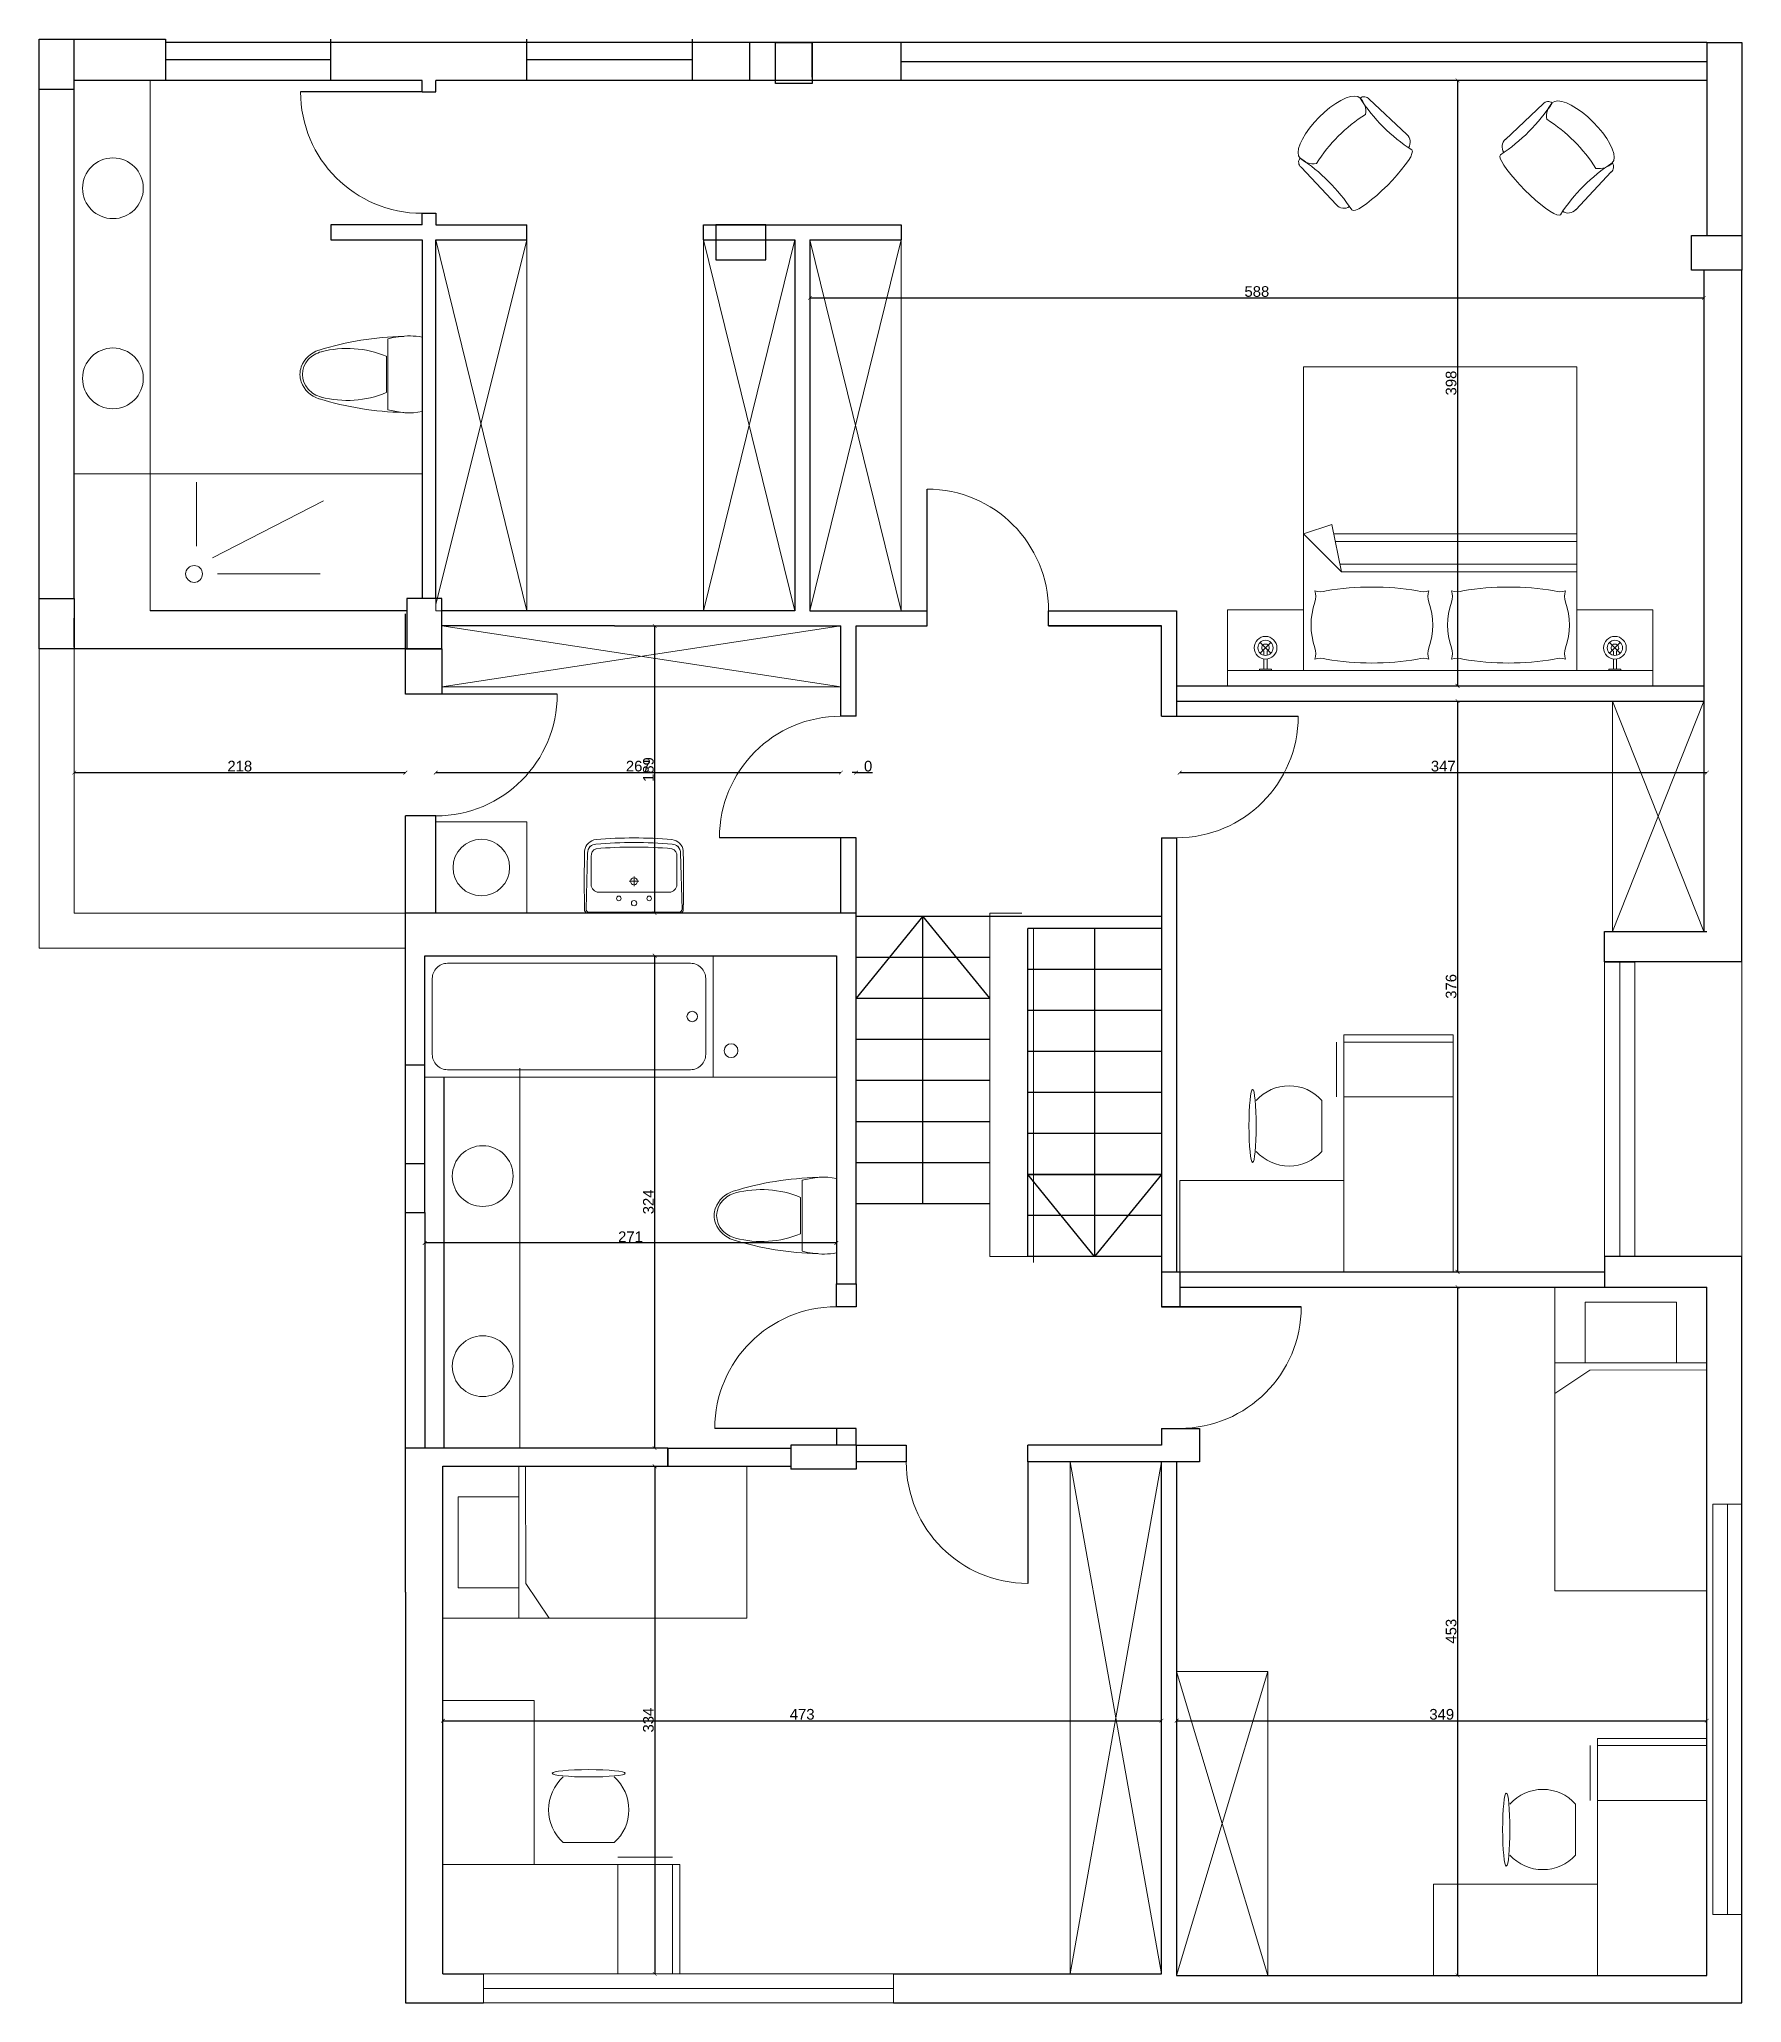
# Model space of a CAD drawing. Header units: millimetres. Extents: x -627 to 20370, y 1538 to 15679.
# Drawn here: x 10657 to 11777, y 12077 to 13369 of the extents above; entities that cross this region are included whole.
import ezdxf

# ---------------------------------------------------------------- set-up
doc = ezdxf.new("R2010")
doc.units = ezdxf.units.MM
for name, color, linetype, lineweight in [('blue', 160, 'Continuous', 5), ('furniture', 7, 'Continuous', 0), ('new', 3, 'Continuous', 30)]:
    doc.layers.add(name, color=color, linetype=linetype, lineweight=lineweight)
doc.layers.add('dim', color=2, linetype='Continuous')
doc.layers.add('Hidden', color=5, linetype='Continuous')
doc.styles.get("Standard").update_dxf_attribs({"font": 'Arial.ttf'})
doc.dimstyles.new('ISO-25', dxfattribs={"dimtxt": 7, "dimasz": 2.5, "dimexe": 1.25, "dimexo": 0.625, "dimtad": 1, "dimdec": 0, "dimtxsty": 'Standard', "dimblk": 'ARCHTICK', "dimblk1": 'ARCHTICK', "dimblk2": 'ARCHTICK', "dimcen": 2.5, "dimse1": 1, "dimse2": 1, "dimadec": 0, "dimazin": 0, "dimtfac": 1, "dimtdec": 0, "dimtmove": 0, "dimatfit": 3, "dimldrblk": 'ARCHTICK', "dimfxl": 1, "dimarcsym": 0})

msp = doc.modelspace()

# ---------------------------------------------------------------- blocks, each defined once
blk = doc.blocks.new('C3A8SA0P')
at = {"color": 0, "linetype": 'ByBlock'}
for p, q in [((-54.7, -22.9), (-70, 0)), ((-50, -30), (-50, 0)), ((-54.7, -22.9), (-54.4, -100)), ((-50, -20), (-10, -20)), ((-10, -20), (-10, -80)), ((-50, -100), (-50, -30)), ((-10, -80), (-50, -80))]:
    blk.add_line(p, q, dxfattribs=at)
blk.add_lwpolyline([(-200, 0), (0, 0), (0, -100), (-200, -100)], close=True, dxfattribs=at)
blk = doc.blocks.new('toilete')
at = {"linetype": 'Continuous'}
for p, q in [((24.5, 0), (-24.5, 0)), ((23.3, -22.5), (-23.3, -22.5)), ((-12, -23.5), (12, -23.5))]:
    blk.add_line(p, q, dxfattribs=at)
blk.add_lwpolyline([(23.3, -22.5), (24.5, -16.8), (25.2, -11.4), (25.2, -5.6), (24.5, 0)])
for start, end in [(170.5377, 187.7399), (187.7399, 195.822)]:
    blk.add_arc((26.2, -8.5), 51.5, start, end, dxfattribs=at)
for centre, radius, start, end in [((177.4, -7.8), 202.5, 181.2224, 197.2477), ((-177.4, -7.8), 202.5, 342.7523, 358.7776), ((49.8, -49.3), 66.9, 157.3737, 194.7786), ((-49.8, -49.3), 66.9, 345.2214, 22.6263), ((1.4, -62.5), 18.2, 197.2477, 249.5476), ((2.6, -61.7), 18.1, 194.7786, 226.8543), ((0, -64.5), 14.3, 226.8543, 313.1457), ((-1.4, -62.5), 18.2, 290.4524, 342.7523), ((-2.6, -61.7), 18.1, 313.1457, 345.2214), ((0, -66.1), 14.3, 249.5476, 290.4524)]:
    blk.add_arc(centre, radius, start, end)
blk = doc.blocks.new('Bath1')
at = {"layer": 'furniture'}
blk.add_lwpolyline([(190, -80), (0, -80), (0, 0), (190, 0)], close=True, dxfattribs=at)
blk.add_lwpolyline([(175, -75), (15, -75, -0.414214), (5, -65), (5, -15, -0.414214), (15, -5), (175, -5, -0.414214), (185, -15), (185, -65, -0.414214)], format="xyb", close=True, dxfattribs=at)
blk.add_circle((176.1, -40), 3.44, dxfattribs=at)
blk = doc.blocks.new('Pillow_top')
for centre, radius, start, end in [((6.2, 25), 46.3, 161.0754, 198.9246), ((-33.8, 58.5), 11.6, 251.1886, 288.8114), ((-48.5, 43.8), 11.6, 341.1886, 18.8114), ((0, -131.3), 181.3, 80.4727, 99.5273), ((33.8, 58.5), 11.6, 251.1886, 288.8114), ((48.5, 43.8), 11.6, 161.1886, 198.8114), ((-6.3, 25), 46.3, 341.0754, 18.9246), ((-48.5, 6.2), 11.6, 341.1886, 18.8114), ((-33.8, -8.5), 11.6, 71.1886, 108.8114), ((0, 181.3), 181.3, 260.4727, 279.5273), ((33.8, -8.5), 11.6, 71.1886, 108.8114), ((48.5, 6.2), 11.6, 161.1886, 198.8114)]:
    blk.add_arc(centre, radius, start, end)
blk = doc.blocks.new('Applique_Top')
for p, q in [((4, 0), (-4, 0)), ((-4, -1), (-4, 0)), ((-4, -1), (4, -1)), ((3.5, -11.5), (-3.5, -18.5)), ((-3.5, -11.5), (3.5, -18.5)), ((-1, -7.6), (-1, -1)), ((-1, -12.7), (-1, -10.1)), ((1, -7.6), (1, -1)), ((1, -12.7), (1, -10.1)), ((4, -1), (4, 0))]:
    blk.add_line(p, q)
for radius in [7.5, 5]:
    blk.add_circle((0, -15), radius)
blk.add_arc((0, -15), 2.5, 113.5782, 66.4218)
blk = doc.blocks.new('BED_180_modern')
for p, q in [((-50, 0), (0, 0)), ((-50, 0), (-50, -50)), ((-10, -280), (-10, 0)), ((0, 0), (0, -280)), ((-210, -230), (-210, -50)), ((-210, -50), (-10, -50)), ((-100, -210.1), (-100, -50)), ((-95, -209.1), (-95, -50)), ((-80, -206), (-80, -50)), ((-75, -205), (-75, -50)), ((-106.1, -211.4), (-75, -205)), ((-100, -230), (-75, -205)), ((-106.1, -211.4), (-100, -230)), ((-210, -230), (-10, -230)), ((-50, -280), (-50, -230)), ((-50, -280), (0, -280))]:
    blk.add_line(p, q)
at = {"rotation": 270}
for name, p in [('Applique_Top', (-10, -25)), ('Pillow_top', (-65, -185))]:
    blk.add_blockref(name, p, dxfattribs=at)
at = {"extrusion": (0, 0, -1), "zscale": -1, "rotation": 90}
for name, p in [('Pillow_top', (65, -95)), ('Applique_Top', (10, -255))]:
    blk.add_blockref(name, p, dxfattribs=at)
blk = doc.blocks.new('LAV-65')
at = {"color": 0}
for p, q in [((0.8, 32.5), (0.8, 62.1)), ((39.6, 63.2), (2.8, 64.1)), ((14, 32.5), (14, 55.7)), ((37.5, 60.7), (19, 60.7)), ((0.8, 32.5), (0.8, 2.9)), ((14, 32.5), (14, 9.3)), ((21.2, 32.5), (18, 32.5)), ((21.2, 32.5), (21.2, 35.6)), ((21.2, 32.5), (21.2, 29.3)), ((21.2, 32.5), (24.3, 32.5)), ((39.6, 1.8), (2.8, 0.9)), ((37.5, 4.3), (19, 4.3))]:
    blk.add_line(p, q, dxfattribs=at)
blk.add_lwpolyline([(0.2, 63), (0.2, 32.5), (0.2, 2, 0.270322), (1.8, 0, 0.012971), (41.3, 0, 0.351801), (48.6, 7.5, 0.023121), (49.7, 32.5, 0.023121), (48.6, 57.5, 0.351801), (41.3, 64.9, 0.012971), (1.8, 64.9, 0.270322)], format="xyb", close=True, dxfattribs=at)
for centre, radius in [((9.9, 42.5), 1.5), ((6.8, 32.5), 1.75), ((21.2, 32.5), 2.3), ((9.9, 22.5), 1.5)]:
    blk.add_circle(centre, radius, dxfattribs=at)
for centre, radius, start, end in [((2.8, 62.1), 2, 88.5836, 180), ((19, 55.7), 5, 90, 180), ((38, 55.8), 4.91, 20.305, 95.8759), ((39, 54.8), 8.41, 51.9374, 85.5914), ((-227.4, 33.3), 271.1, 359.8359, 5.134), ((37.3, 56.7), 8.31, 5.7358, 34.8602), ((-224.4, 33.3), 271.1, 359.8359, 5.134), ((-227.4, 31.7), 271.1, 354.866, 0.1641), ((-224.4, 31.7), 271.1, 354.866, 0.1641), ((2.8, 2.9), 2, 180, 271.4164), ((19, 9.3), 5, 180, 270), ((38, 9.2), 4.91, 264.1241, 339.695), ((39, 10.2), 8.41, 274.4086, 308.0626), ((37.3, 8.3), 8.31, 325.1398, 354.2642)]:
    blk.add_arc(centre, radius, start, end, dxfattribs=at)
blk = doc.blocks.new('ELLIPSE')
blk.add_circle((0.5, 0.5), 0.5)
blk = doc.blocks.new('dsfsdfsdfsd')
for p, q in [((350.147, 376.058), (350.147, 375.338)), ((351.707, 376.058), (350.147, 376.058)), ((350.195, 376.058), (350.195, 375.338)), ((350.555, 376.058), (350.555, 375.338)), ((351.707, 375.338), (351.707, 376.058)), ((350.147, 375.338), (351.707, 375.338)), ((351.107, 374.258), (351.107, 375.338)), ((351.707, 375.338), (351.707, 374.258)), ((350.195, 375.29), (350.555, 375.29)), ((350.579, 375.194), (350.915, 375.194)), ((351.707, 374.258), (351.107, 374.258))]:
    blk.add_line(p, q)
for centre, start, end in [((350.774, 374.978), 132.075, 227.925), ((350.72, 374.978), 312.075, 47.925)]:
    blk.add_arc(centre, 0.291, start, end)
at = {"xscale": 0.4800000000000182, "yscale": 0.04800000000000182, "zscale": 0.4800000000000182}
blk.add_blockref('ELLIPSE', (350.507, 374.714), dxfattribs=at)
blk = doc.blocks.new('mobiliariop113')
at = {"linetype": 'Continuous'}
for p, q in [((-0.309, -0.486), (-0.32, -0.146)), ((0.324, -0.486), (0.334, -0.146))]:
    blk.add_line(p, q, dxfattribs=at)
for points in [[(0.287, -0.051), (0.282, -0.042), (0.27, -0.033), (0.249, -0.025), (0.221, -0.018), (0.187, -0.012), (0.147, -0.007), (0.103, -0.003), (0.056, -0.001), (0.007, 0), (-0.041, -0.001), (-0.088, -0.003), (-0.133, -0.007), (-0.172, -0.012), (-0.207, -0.018), (-0.235, -0.025), (-0.255, -0.033), (-0.268, -0.042), (-0.272, -0.051)], [(-0.272, -0.533), (-0.268, -0.551), (-0.255, -0.568), (-0.235, -0.584), (-0.207, -0.599), (-0.172, -0.611), (-0.133, -0.621), (-0.088, -0.629), (-0.041, -0.633), (0.007, -0.635), (0.056, -0.633), (0.103, -0.629), (0.147, -0.621), (0.187, -0.611), (0.221, -0.599), (0.249, -0.584), (0.27, -0.568), (0.282, -0.551), (0.287, -0.533)]]:
    blk.add_lwpolyline(points, dxfattribs=at)
for centre, radius, start, end in [((-0.254, -0.142), 0.066, 100.9071, 183.5649), ((-1.377, -0.292), 1.131, 347.6806, 12.3194), ((1.477, -0.292), 1.215, 168.5464, 191.4536), ((0.269, -0.142), 0.066, 356.4351, 79.0929), ((-0.267, -0.491), 0.0424, 172.7772, 263.3514), ((-0.147, -0.533), 0.126, 126.5312, 180.3416), ((0.007, 0.584), 1.041, 257.3196, 282.6804), ((0.169, -0.528), 0.117, 357.5755, 55.556), ((0.282, -0.491), 0.0424, 276.6486, 7.2228)]:
    blk.add_arc(centre, radius, start, end, dxfattribs=at)
blk = doc.blocks.new('_ArchTick')
at = {"color": 0, "linetype": 'ByBlock', "const_width": 0.15}
blk.add_lwpolyline([(-0.5, -0.5), (0.5, 0.5)], dxfattribs=at)
blk = doc.blocks.new('*D88')
at = {"layer": 'Defpoints', "color": 0, "transparency": 16777216}
for p in [(11163.9, 13237.3), (11752.3, 13217.3), (11752.3, 13199.1)]:
    blk.add_point(p, dxfattribs=at)
at = {"layer": 'dim', "color": 0, "lineweight": -2, "transparency": 16777216}
blk.add_line((11163.9, 13199.1), (11752.3, 13199.1), dxfattribs=at)
at = {"layer": 'dim', "color": 0, "lineweight": -2, "transparency": 16777216, "xscale": 2.5, "yscale": 2.5, "zscale": 2.5, "rotation": 180}
blk.add_blockref('_ArchTick', (11163.9, 13199.1), dxfattribs=at)
at = {"layer": 'dim', "color": 0, "lineweight": -2, "transparency": 16777216, "xscale": 2.5, "yscale": 2.5, "zscale": 2.5}
blk.add_blockref('_ArchTick', (11752.3, 13199.1), dxfattribs=at)
at = {"layer": 'dim', "color": 0, "transparency": 16777216, "insert": (11458.1, 13203.3), "char_height": 7, "attachment_point": 5}
blk.add_mtext('588', dxfattribs=at)
blk = doc.blocks.new('*D89')
at = {"layer": 'Defpoints', "color": 0, "transparency": 16777216}
for p in [(11754.3, 13342.3), (11590.2, 12943.9), (11752.3, 12943.9)]:
    blk.add_point(p, dxfattribs=at)
at = {"layer": 'dim', "color": 0, "lineweight": -2, "transparency": 16777216}
blk.add_line((11590.2, 13342.3), (11590.2, 12943.9), dxfattribs=at)
at = {"layer": 'dim', "color": 0, "lineweight": -2, "transparency": 16777216, "xscale": 2.5, "yscale": 2.5, "zscale": 2.5}
for p, rotation in [((11590.2, 13342.3), 90), ((11590.2, 12943.9), 270)]:
    blk.add_blockref('_ArchTick', p, dxfattribs=dict(at, rotation=rotation))
at = {"layer": 'dim', "color": 0, "transparency": 16777216, "insert": (11586, 13143.1), "char_height": 7, "attachment_point": 5, "rotation": 90}
blk.add_mtext('398', dxfattribs=at)
blk = doc.blocks.new('*D90')
at = {"layer": 'Defpoints', "color": 0, "transparency": 16777216}
for p in [(11752.3, 12933.9), (11590.2, 12558.3), (11687, 12558.3)]:
    blk.add_point(p, dxfattribs=at)
at = {"layer": 'dim', "color": 0, "lineweight": -2, "transparency": 16777216}
blk.add_line((11590.2, 12933.9), (11590.2, 12558.3), dxfattribs=at)
at = {"layer": 'dim', "color": 0, "lineweight": -2, "transparency": 16777216, "xscale": 2.5, "yscale": 2.5, "zscale": 2.5}
for p, rotation in [((11590.2, 12933.9), 90), ((11590.2, 12558.3), 270)]:
    blk.add_blockref('_ArchTick', p, dxfattribs=dict(at, rotation=rotation))
at = {"layer": 'dim', "color": 0, "transparency": 16777216, "insert": (11586, 12746.1), "char_height": 7, "attachment_point": 5, "rotation": 90}
blk.add_mtext('376', dxfattribs=at)
blk = doc.blocks.new('*D91')
at = {"layer": 'Defpoints', "color": 0, "transparency": 16777216}
for p in [(11753.3, 12548.3), (11590.2, 12095.3), (11754.3, 12095.3)]:
    blk.add_point(p, dxfattribs=at)
at = {"layer": 'dim', "color": 0, "lineweight": -2, "transparency": 16777216}
blk.add_line((11590.2, 12548.3), (11590.2, 12095.3), dxfattribs=at)
at = {"layer": 'dim', "color": 0, "lineweight": -2, "transparency": 16777216, "xscale": 2.5, "yscale": 2.5, "zscale": 2.5}
for p, rotation in [((11590.2, 12548.3), 90), ((11590.2, 12095.3), 270)]:
    blk.add_blockref('_ArchTick', p, dxfattribs=dict(at, rotation=rotation))
at = {"layer": 'dim', "color": 0, "transparency": 16777216, "insert": (11586, 12321.8), "char_height": 7, "attachment_point": 5, "rotation": 90}
blk.add_mtext('453', dxfattribs=at)
blk = doc.blocks.new('*D92')
at = {"layer": 'Defpoints', "color": 0, "transparency": 16777216}
for p in [(11395.3, 12262.9), (10922.3, 12096.3), (11395.3, 12096.3)]:
    blk.add_point(p, dxfattribs=at)
at = {"layer": 'dim', "color": 0, "lineweight": -2, "transparency": 16777216}
blk.add_line((10922.3, 12262.9), (11395.3, 12262.9), dxfattribs=at)
at = {"layer": 'dim', "color": 0, "lineweight": -2, "transparency": 16777216, "xscale": 2.5, "yscale": 2.5, "zscale": 2.5, "rotation": 180}
blk.add_blockref('_ArchTick', (10922.3, 12262.9), dxfattribs=at)
at = {"layer": 'dim', "color": 0, "lineweight": -2, "transparency": 16777216, "xscale": 2.5, "yscale": 2.5, "zscale": 2.5}
blk.add_blockref('_ArchTick', (11395.3, 12262.9), dxfattribs=at)
at = {"layer": 'dim', "color": 0, "transparency": 16777216, "insert": (11158.8, 12267.1), "char_height": 7, "attachment_point": 5}
blk.add_mtext('473', dxfattribs=at)
blk = doc.blocks.new('*D93')
at = {"layer": 'Defpoints', "color": 0, "transparency": 16777216}
for p in [(11754.3, 12262.9), (11405.3, 12095.3), (11754.3, 12095.3)]:
    blk.add_point(p, dxfattribs=at)
at = {"layer": 'dim', "color": 0, "lineweight": -2, "transparency": 16777216}
blk.add_line((11405.3, 12262.9), (11754.3, 12262.9), dxfattribs=at)
at = {"layer": 'dim', "color": 0, "lineweight": -2, "transparency": 16777216, "xscale": 2.5, "yscale": 2.5, "zscale": 2.5, "rotation": 180}
blk.add_blockref('_ArchTick', (11405.3, 12262.9), dxfattribs=at)
at = {"layer": 'dim', "color": 0, "lineweight": -2, "transparency": 16777216, "xscale": 2.5, "yscale": 2.5, "zscale": 2.5}
blk.add_blockref('_ArchTick', (11754.3, 12262.9), dxfattribs=at)
at = {"layer": 'dim', "color": 0, "transparency": 16777216, "insert": (11579.8, 12267.1), "char_height": 7, "attachment_point": 5}
blk.add_mtext('349', dxfattribs=at)
blk = doc.blocks.new('*D94')
at = {"layer": 'Defpoints', "color": 0, "transparency": 16777216}
for p in [(11070.3, 12430.3), (11061.7, 12096.3), (11219, 12096.3)]:
    blk.add_point(p, dxfattribs=at)
at = {"layer": 'dim', "color": 0, "lineweight": -2, "transparency": 16777216}
blk.add_line((11061.7, 12430.3), (11061.7, 12096.3), dxfattribs=at)
at = {"layer": 'dim', "color": 0, "lineweight": -2, "transparency": 16777216, "xscale": 2.5, "yscale": 2.5, "zscale": 2.5}
for p, rotation in [((11061.7, 12430.3), 90), ((11061.7, 12096.3), 270)]:
    blk.add_blockref('_ArchTick', p, dxfattribs=dict(at, rotation=rotation))
at = {"layer": 'dim', "color": 0, "transparency": 16777216, "insert": (11057.6, 12263.3), "char_height": 7, "attachment_point": 5, "rotation": 90}
blk.add_mtext('334', dxfattribs=at)
blk = doc.blocks.new('*D95')
at = {"layer": 'Defpoints', "color": 0, "transparency": 16777216}
for p in [(10910.3, 12766.3), (11061.7, 12766.3), (11070.3, 12442.3)]:
    blk.add_point(p, dxfattribs=at)
at = {"layer": 'dim', "color": 0, "lineweight": -2, "transparency": 16777216}
blk.add_line((11061.7, 12442.3), (11061.7, 12766.3), dxfattribs=at)
at = {"layer": 'dim', "color": 0, "lineweight": -2, "transparency": 16777216, "xscale": 2.5, "yscale": 2.5, "zscale": 2.5}
for p, rotation in [((11061.7, 12766.3), 90), ((11061.7, 12442.3), 270)]:
    blk.add_blockref('_ArchTick', p, dxfattribs=dict(at, rotation=rotation))
at = {"layer": 'dim', "color": 0, "transparency": 16777216, "insert": (11057.6, 12604.3), "char_height": 7, "attachment_point": 5, "rotation": 90}
blk.add_mtext('324', dxfattribs=at)
blk = doc.blocks.new('*D96')
at = {"layer": 'Defpoints', "color": 0, "transparency": 16777216}
for p in [(10910.3, 12686.3), (11181.3, 12686.3), (10910.3, 12577.3)]:
    blk.add_point(p, dxfattribs=at)
at = {"layer": 'dim', "color": 0, "lineweight": -2, "transparency": 16777216}
blk.add_line((11181.3, 12577.3), (10910.3, 12577.3), dxfattribs=at)
at = {"layer": 'dim', "color": 0, "lineweight": -2, "transparency": 16777216, "xscale": 2.5, "yscale": 2.5, "zscale": 2.5, "rotation": 180}
blk.add_blockref('_ArchTick', (10910.3, 12577.3), dxfattribs=at)
at = {"layer": 'dim', "color": 0, "lineweight": -2, "transparency": 16777216, "xscale": 2.5, "yscale": 2.5, "zscale": 2.5}
blk.add_blockref('_ArchTick', (11181.3, 12577.3), dxfattribs=at)
at = {"layer": 'dim', "color": 0, "transparency": 16777216, "insert": (11045.8, 12581.4), "char_height": 7, "attachment_point": 5}
blk.add_mtext('271', dxfattribs=at)
blk = doc.blocks.new('*D97')
at = {"layer": 'Defpoints', "color": 0, "transparency": 16777216}
for p in [(11061.7, 12983.3), (11184.3, 12983.3), (11184.3, 12794.3)]:
    blk.add_point(p, dxfattribs=at)
at = {"layer": 'dim', "color": 0, "lineweight": -2, "transparency": 16777216}
blk.add_line((11061.7, 12794.3), (11061.7, 12983.3), dxfattribs=at)
at = {"layer": 'dim', "color": 0, "lineweight": -2, "transparency": 16777216, "xscale": 2.5, "yscale": 2.5, "zscale": 2.5}
for p, rotation in [((11061.7, 12983.3), 90), ((11061.7, 12794.3), 270)]:
    blk.add_blockref('_ArchTick', p, dxfattribs=dict(at, rotation=rotation))
at = {"layer": 'dim', "color": 0, "transparency": 16777216, "insert": (11057.6, 12888.8), "char_height": 7, "attachment_point": 5, "rotation": 90}
blk.add_mtext('189', dxfattribs=at)
blk = doc.blocks.new('*D98')
at = {"layer": 'Defpoints', "color": 0, "transparency": 16777216}
for p in [(10897.6, 12886.8), (10679.6, 12794.3), (10897.6, 12794.3)]:
    blk.add_point(p, dxfattribs=at)
at = {"layer": 'dim', "color": 0, "lineweight": -2, "transparency": 16777216}
blk.add_line((10679.6, 12886.8), (10897.6, 12886.8), dxfattribs=at)
at = {"layer": 'dim', "color": 0, "lineweight": -2, "transparency": 16777216, "xscale": 2.5, "yscale": 2.5, "zscale": 2.5, "rotation": 180}
blk.add_blockref('_ArchTick', (10679.6, 12886.8), dxfattribs=at)
at = {"layer": 'dim', "color": 0, "lineweight": -2, "transparency": 16777216, "xscale": 2.5, "yscale": 2.5, "zscale": 2.5}
blk.add_blockref('_ArchTick', (10897.6, 12886.8), dxfattribs=at)
at = {"layer": 'dim', "color": 0, "transparency": 16777216, "insert": (10788.6, 12891), "char_height": 7, "attachment_point": 5}
blk.add_mtext('218', dxfattribs=at)
blk = doc.blocks.new('*D99')
at = {"layer": 'Defpoints', "color": 0, "transparency": 16777216}
for p in [(11184.3, 12886.8), (10917.6, 12794.3), (11184.3, 12794.3)]:
    blk.add_point(p, dxfattribs=at)
at = {"layer": 'dim', "color": 0, "lineweight": -2, "transparency": 16777216}
blk.add_line((10917.6, 12886.8), (11184.3, 12886.8), dxfattribs=at)
at = {"layer": 'dim', "color": 0, "lineweight": -2, "transparency": 16777216, "xscale": 2.5, "yscale": 2.5, "zscale": 2.5, "rotation": 180}
blk.add_blockref('_ArchTick', (10917.6, 12886.8), dxfattribs=at)
at = {"layer": 'dim', "color": 0, "lineweight": -2, "transparency": 16777216, "xscale": 2.5, "yscale": 2.5, "zscale": 2.5}
blk.add_blockref('_ArchTick', (11184.3, 12886.8), dxfattribs=at)
at = {"layer": 'dim', "color": 0, "transparency": 16777216, "insert": (11050.9, 12891), "char_height": 7, "attachment_point": 5}
blk.add_mtext('267', dxfattribs=at)
blk = doc.blocks.new('*D100')
at = {"layer": 'Defpoints', "color": 0, "transparency": 16777216}
for p in [(11194.3, 12886.8), (11194.3, 12794.3), (11194.3, 12792.3)]:
    blk.add_point(p, dxfattribs=at)
at = {"layer": 'dim', "color": 0, "lineweight": -2, "transparency": 16777216}
for q in [(11191.8, 12886.8), (11205, 12886.8)]:
    blk.add_line((11194.3, 12886.8), q, dxfattribs=at)
at = {"layer": 'dim', "color": 0, "lineweight": -2, "transparency": 16777216, "xscale": 2.5, "yscale": 2.5, "zscale": 2.5}
blk.add_blockref('_ArchTick', (11194.3, 12886.8), dxfattribs=at)
at = {"layer": 'dim', "color": 0, "lineweight": -2, "transparency": 16777216, "xscale": 2.5, "yscale": 2.5, "zscale": 2.5, "rotation": 180}
blk.add_blockref('_ArchTick', (11194.3, 12886.8), dxfattribs=at)
at = {"layer": 'dim', "color": 0, "transparency": 16777216, "insert": (11202.2, 12891), "char_height": 7, "attachment_point": 5}
blk.add_mtext('0', dxfattribs=at)
blk = doc.blocks.new('*D101')
at = {"layer": 'Defpoints', "color": 0, "transparency": 16777216}
for p in [(11754.3, 12886.8), (11754.3, 12782.3), (11407.3, 12558.3)]:
    blk.add_point(p, dxfattribs=at)
at = {"layer": 'dim', "color": 0, "lineweight": -2, "transparency": 16777216}
blk.add_line((11407.3, 12886.8), (11754.3, 12886.8), dxfattribs=at)
at = {"layer": 'dim', "color": 0, "lineweight": -2, "transparency": 16777216, "xscale": 2.5, "yscale": 2.5, "zscale": 2.5, "rotation": 180}
blk.add_blockref('_ArchTick', (11407.3, 12886.8), dxfattribs=at)
at = {"layer": 'dim', "color": 0, "lineweight": -2, "transparency": 16777216, "xscale": 2.5, "yscale": 2.5, "zscale": 2.5}
blk.add_blockref('_ArchTick', (11754.3, 12886.8), dxfattribs=at)
at = {"layer": 'dim', "color": 0, "transparency": 16777216, "insert": (11580.8, 12891), "char_height": 7, "attachment_point": 5}
blk.add_mtext('347', dxfattribs=at)

# ---------------------------------------------------------------- dimensions: what is measured, and where the dimension line sits
at = {"layer": 'dim'}
for base, p1, p2, picture, middle in [((11590.2, 12943.9), (11754.3, 13342.3), (11752.3, 12943.9), '*D89', (11586, 13143.1)), ((11061.7, 12983.3), (11184.3, 12794.3), (11184.3, 12983.3), '*D97', (11057.6, 12888.8)), ((11590.2, 12558.3), (11752.3, 12933.9), (11687, 12558.3), '*D90', (11586, 12746.1)), ((11061.7, 12766.3), (11070.3, 12442.3), (10910.3, 12766.3), '*D95', (11057.6, 12604.3)), ((11590.2, 12095.3), (11753.3, 12548.3), (11754.3, 12095.3), '*D91', (11586, 12321.8)), ((11061.7, 12096.3), (11070.3, 12430.3), (11219, 12096.3), '*D94', (11057.6, 12263.3))]:
    dim = msp.add_linear_dim(base=base, p1=p1, p2=p2, angle=90, dimstyle='ISO-25', dxfattribs=at)
    dim.commit()
    dim.dimension.update_dxf_attribs({"geometry": picture, "text_midpoint": middle})
for base, p1, p2, picture, middle in [((11752.3, 13199.1), (11163.9, 13237.3), (11752.3, 13217.3), '*D88', (11458.1, 13203.3)), ((10897.6, 12886.8), (10679.6, 12794.3), (10897.6, 12794.3), '*D98', (10788.6, 12891)), ((11184.3, 12886.8), (10917.6, 12794.3), (11184.3, 12794.3), '*D99', (11050.9, 12891)), ((11194.2844259, 12886.817674), (11194.2844259, 12794.3353471), (11194.2844259, 12792.3353471), '*D100', (11202.1536278, 12890.990423)), ((11754.3, 12886.8), (11407.3, 12558.3), (11754.3, 12782.3), '*D101', (11580.8, 12891)), ((10910.3, 12577.3), (11181.3, 12686.3), (10910.3, 12686.3), '*D96', (11045.8, 12581.4)), ((11395.3, 12262.9), (10922.3, 12096.3), (11395.3, 12096.3), '*D92', (11158.8, 12267.1)), ((11754.3, 12262.9), (11405.3, 12095.3), (11754.3, 12095.3), '*D93', (11579.8, 12267.1))]:
    dim = msp.add_linear_dim(base=base, p1=p1, p2=p2, dimstyle='ISO-25', dxfattribs=at)
    dim.commit()
    dim.dimension.update_dxf_attribs({"geometry": picture, "text_midpoint": middle})

# ---------------------------------------------------------------- linework, layer by layer
for p, q in [((10679.6, 13336.3), (10679.6, 13369.3)), ((11141.3, 13340.3), (11141.3, 13367.3)), ((11141.3, 13367.3), (11165.3, 13367.3)), ((11165.3, 13367.3), (11165.3, 13340.3)), ((10656.6, 13001.3), (10656.6, 13336.3)), ((10679.6, 13001.3), (10679.6, 13336.3)), ((11165.3, 13340.3), (11141.3, 13340.3)), ((10921.6, 13001.3), (10898.6, 13001.3)), ((10898.6, 13001.3), (10898.6, 12968.3)), ((10921.6, 12968.3), (10921.6, 13001.3)), ((10679.6, 12969.3), (10679.6, 12988.3)), ((10898.6, 12968.3), (10921.6, 12968.3)), ((11194.3, 12794.3), (10897.6, 12794.3)), ((10910.3, 12694.3), (10910.3, 12766.3)), ((10910.3, 12766.3), (10957.3, 12766.3)), ((10957.3, 12766.3), (11071.3, 12766.3)), ((10910.3, 12629.3), (10897.6, 12629.3)), ((10910.3, 12607.3), (10910.3, 12629.3)), ((11407.3, 12558.3), (11407.3, 12535.3)), ((11754.3, 12217.3), (11754.3, 12548.3)), ((11395.3, 12455.3), (11420.3, 12455.3)), ((11047.3, 12442.3), (10897.6, 12442.3)), ((11057.3, 12442.3), (11047.3, 12442.3)), ((11405.3, 12433.3), (11405.3, 12095.3)), ((11754.3, 12095.3), (11754.3, 12217.3)), ((11405.3, 12095.3), (11634.3, 12095.3)), ((11634.3, 12095.3), (11754.3, 12095.3))]:
    msp.add_line(p, q)
for points in [[(10679.6, 13336.3), (10656.6, 13336.3), (10656.6, 13369.3), (10679.6, 13369.3)], [(11134.9, 13247.3), (11101.9, 13247.3), (11101.9, 13224.3), (11134.9, 13224.3), (11134.9, 13247.3)], [(11777.3, 13240.3), (11777.3, 13217.3), (11744.3, 13217.3), (11744.3, 13240.3), (11777.3, 13240.3)], [(10679.6, 12968.3), (10656.6, 12968.3), (10656.6, 13001.3), (10679.6, 13001.3), (10679.6, 12968.3)], [(10897.6, 12607.3), (10897.6, 12794.3)], [(11194.3, 12595.3), (11194.3, 12794.3)], [(11395.3, 12784.3), (11395.3, 12782.3)], [(11071.3, 12766.3), (11181.3, 12766.3)], [(11181.3, 12766.3), (11181.3, 12595.3)], [(10910.3, 12629.3), (10910.3, 12694.3), (10897.6, 12694.3)], [(11181.3, 12595.3), (11181.3, 12550.3), (11194.3, 12550.3), (11194.3, 12595.3)], [(11395.3, 12568.3), (11395.3, 12535.3)], [(11634.3, 12077.3), (11754.3, 12077.3), (11777.3, 12077.3), (11777.3, 12568.3)], [(11395.3, 12455.3), (11395.3, 12444.3), (11307.3, 12444.3)], [(11420.3, 12455.3), (11420.3, 12433.3), (11405.3, 12433.3)], [(10922.3, 12387.3), (10922.3, 12430.3), (11070.3, 12430.3), (11070.3, 12442.3)], [(11070.3, 12442.3), (11057.3, 12442.3)], [(11194.3, 12444.3), (11151.3, 12444.3), (11151.3, 12428.4)], [(11194.3, 12444.3), (11194.3, 12428.4), (11165.3, 12428.4)], [(10897.6, 12425.4), (10897.6, 12432.3)], [(11219, 12096.3), (11257.3, 12096.3), (11395.3, 12096.3), (11395.3, 12433.3)], [(11405.3, 12433.3), (11395.3, 12433.3), (11307.3, 12433.3)], [(11405.3, 12433.3), (11395.3, 12433.3)], [(10897.6, 12347.4), (10897.6, 12425.4)], [(10922.3, 12096.3), (10922.3, 12152.3), (10922.3, 12197.3), (10922.3, 12336.3), (10922.3, 12387.3)], [(10897.6, 12347.4), (10897.6, 12100.3), (10897.6, 12077.3), (10949, 12077.3)], [(10922.3, 12096.3), (10949, 12096.3)], [(11219, 12077.3), (11634.3, 12077.3)]]:
    msp.add_lwpolyline(points)
at = {"layer": 'blue'}
msp.add_line((10897.6, 12794.3), (10845.6, 12794.3), dxfattribs=at)
for points in [[(10729.6, 13083.3), (10729.6, 13342.3)], [(10977.6, 13237.3), (10977.6, 12993.3), (10917.6, 12993.3), (10917.6, 13237.3)], [(10917.6, 13237.3), (10977.6, 12993.3)], [(10977.6, 13237.3), (10917.6, 12997.3)], [(11093.9, 13237.3), (11093.9, 12993.3)], [(11093.9, 12993.3), (11153.9, 13237.3)], [(11093.9, 13237.3), (11153.9, 12993.3)], [(11163.9, 13237.3), (11223.9, 13237.3), (11223.9, 12993.3), (11163.9, 13237.3)], [(11223.9, 13237.3), (11163.9, 12993.3)], [(10679.6, 13083.3), (10908.6, 13083.3)], [(10760.1, 13035.8), (10760.1, 13077.8)], [(10770.7, 13028), (10843.7, 13065.7)], [(10774, 13017.5), (10841.5, 13017.5)], [(11184.3, 12983.3), (11184.3, 12943.3), (10921.6, 12943.3), (10921.6, 12983.3), (11184.3, 12943.3), (10921.6, 12943.3), (11184.3, 12983.3)], [(10656.6, 12841.3), (10656.6, 12969.3)], [(10679.6, 12864.3), (10679.6, 12969.3)], [(11692.3, 12782.3), (11752.3, 12782.3), (11752.3, 12933.9), (11692.3, 12782.3)], [(11752.3, 12782.3), (11692.3, 12933.9)], [(11692.3, 12933.9), (11752.3, 12933.9), (11752.3, 12782.3), (11692.3, 12933.9)], [(11752.3, 12933.9), (11692.3, 12782.3)], [(11692.3, 12782.3), (11692.3, 12933.9)], [(10845.6, 12794.3), (10679.6, 12794.3), (10679.6, 12864.3)], [(10822.6, 12771.3), (10656.6, 12771.3), (10656.6, 12841.3)], [(11282.3, 12603.3), (11282.3, 12794.3), (11303.3, 12794.3)], [(11311, 12564.5), (11311, 12784.3)], [(10897.6, 12771.3), (10822.6, 12771.3)], [(11687, 12762.3), (11687, 12568.3)], [(11697, 12762.3), (11697, 12568.3)], [(11707, 12762.3), (11707, 12568.3)], [(11777.3, 12568.3), (11777.3, 12762.3)], [(10973, 12442.3), (10973, 12692.3)], [(11100.3, 12686.3), (11181.3, 12686.3)], [(11307.3, 12568.3), (11282.3, 12568.3), (11282.3, 12603.3)], [(11335.3, 12433.3), (11335.3, 12096.3), (11395.3, 12433.3), (11335.3, 12433.3), (11395.3, 12096.3)], [(11758.3, 12135.3), (11758.3, 12405.3), (11777.3, 12405.3), (11777.3, 12135.3), (11758.3, 12135.3)], [(11767.8, 12135.3), (11767.8, 12405.3)], [(11405.3, 12095.3), (11465.3, 12295.3)], [(11405.3, 12295.3), (11465.3, 12095.3)], [(10949, 12096.3), (11219, 12096.3), (11219, 12077.3), (10949, 12077.3), (10949, 12096.3)], [(10949, 12086.8), (11219, 12086.8)]]:
    msp.add_lwpolyline(points, dxfattribs=at)
for points in [[(10977.6, 12854.3), (10917.6, 12854.3), (10917.6, 12794.3), (10977.6, 12794.3)], [(11465.3, 12095.3), (11465.3, 12295.3), (11405.3, 12295.3), (11405.3, 12095.3)]]:
    msp.add_lwpolyline(points, close=True, dxfattribs=at)
for centre, radius in [((10705.1, 13271.3), 20), ((10705.1, 13146.2), 20), ((10758.5, 13017.5), 5.53), ((10947.6, 12824.3), 18.6), ((11112, 12703.8), 4.55), ((10948.5, 12621.3), 20), ((10948.5, 12496.2), 20)]:
    msp.add_circle(centre, radius, dxfattribs=at)
for centre, start, end in [((10908.6, 13334.8), 180, 270), ((11241, 12993.3), 0, 90), ((10917.6, 12938.3), 270, 0), ((11184.3, 12843.9), 90, 180), ((11405.3, 12923.9), 270, 0), ((11181.3, 12455.3), 90, 180), ((11407.3, 12535.3), 270, 0), ((11307.3, 12433.3), 180, 270)]:
    msp.add_arc(centre, 80, start, end, dxfattribs=at)
at = {"layer": 'Hidden'}
for p, q in [((11238.3, 12792.3), (11194.3, 12738.3)), ((11194.3, 12792.3), (11395.3, 12792.3)), ((11238.3, 12603.3), (11238.3, 12792.3)), ((11194.3, 12765.3), (11282.3, 12765.3)), ((11194.3, 12738.3), (11282.3, 12738.3)), ((11194.3, 12711.3), (11282.3, 12711.3)), ((11194.3, 12684.3), (11282.3, 12684.3)), ((11194.3, 12657.3), (11282.3, 12657.3)), ((11194.3, 12630.3), (11282.3, 12630.3)), ((11194.3, 12603.3), (11282.3, 12603.3))]:
    msp.add_line(p, q, dxfattribs=at)
for points in [[(11165.3, 13344.3), (11165.3, 13367.3)], [(11282.3, 12738.3), (11238.3, 12792.3)], [(11395.3, 12784.3), (11307.3, 12784.3)], [(11395.3, 12757.3), (11307.3, 12757.3), (11307.3, 12784.3)], [(11351.3, 12784.3), (11351.3, 12568.3), (11307.3, 12622.3), (11395.3, 12622.3), (11351.3, 12568.3)], [(11395.3, 12730.3), (11307.3, 12730.3), (11307.3, 12757.3)], [(11395.3, 12703.3), (11307.3, 12703.3), (11307.3, 12730.3)], [(11395.3, 12676.3), (11307.3, 12676.3), (11307.3, 12703.3)], [(11395.3, 12649.3), (11307.3, 12649.3), (11307.3, 12676.3)], [(11395.3, 12622.3), (11307.3, 12622.3), (11307.3, 12649.3)], [(11395.3, 12595.3), (11307.3, 12595.3), (11307.3, 12622.3)], [(11395.3, 12568.3), (11307.3, 12568.3), (11307.3, 12595.3)]]:
    msp.add_lwpolyline(points, dxfattribs=at)
at = {"layer": 'new'}
for p, q in [((11754.3, 13367.3), (11754.3, 13240.3)), ((10897.6, 12938.3), (10897.6, 12968.3)), ((10897.6, 12968.3), (10921.6, 12968.3)), ((10921.6, 12968.3), (10921.6, 12938.3)), ((10921.6, 12938.3), (10897.6, 12938.3)), ((10997.6, 12938.3), (10917.6, 12938.3))]:
    msp.add_line(p, q, dxfattribs=at)
for points in [[(10679.6, 13369.3), (10739.6, 13369.3), (10739.6, 13342.3), (10679.6, 13342.3)], [(11754.3, 13367.3), (10739.6, 13367.3)], [(10848.6, 13342.3), (10848.6, 13369.3)], [(10977.6, 13342.3), (10977.6, 13369.3)], [(11086.6, 13342.3), (11086.6, 13369.3)], [(11124.3, 13342.3), (11124.3, 13367.3)], [(11223.9, 13342.3), (11223.9, 13367.3)], [(11754.3, 13367.3), (11777.3, 13367.3), (11777.3, 13240.3)], [(10848.6, 13355.8), (10739.6, 13355.8)], [(11086.6, 13355.8), (10977.6, 13355.8)], [(11223.9, 13354.8), (11754.3, 13354.8)], [(10908.6, 13342.3), (10679.6, 13342.3)], [(10908.6, 13334.8), (10828.6, 13334.8)], [(10908.6, 13334.8), (10908.6, 13342.3)], [(10908.6, 13334.8), (10917.6, 13334.8), (10917.6, 13342.3)], [(11754.3, 13342.3), (10917.6, 13342.3)], [(10908.6, 13247.3), (10848.6, 13247.3), (10848.6, 13237.3), (10908.6, 13237.3)], [(10908.6, 13247.3), (10908.6, 13254.8)], [(10908.6, 13254.8), (10917.6, 13254.8), (10917.6, 13247.3)], [(10917.6, 13247.3), (10977.6, 13247.3)], [(10977.6, 13237.3), (10977.6, 13247.3)], [(11093.9, 13237.3), (11093.9, 13247.3), (11153.9, 13247.3)], [(11153.9, 13247.3), (11163.9, 13247.3)], [(11163.9, 13247.3), (11223.9, 13247.3), (11223.9, 13237.3)], [(10908.6, 13237.3), (10908.6, 13001.3)], [(10917.6, 13009.3), (10917.6, 13237.3)], [(10917.6, 13237.3), (10977.6, 13237.3)], [(11093.9, 13237.3), (11153.9, 13237.3)], [(11153.9, 13237.3), (11153.9, 12993.3)], [(11163.9, 13237.3), (11163.9, 12993.3)], [(11163.9, 13237.3), (11223.9, 13237.3)], [(11777.3, 12762.3), (11777.3, 13217.3), (11752.3, 13217.3), (11752.3, 12782.3)], [(11241, 12993.3), (11241, 13073.3)], [(10917.6, 13001.3), (10917.6, 13009.3)], [(10898.6, 12993.3), (10729.6, 12993.3)], [(10897.6, 12968.3), (10897.6, 12991.3)], [(11035.3, 12993.3), (10921.6, 12993.3)], [(11153.9, 12993.3), (10921.6, 12993.3)], [(11163.9, 12993.3), (11241, 12993.3)], [(11241, 12983.3), (11241, 12993.3)], [(11321, 12993.3), (11405.3, 12993.3), (11405.3, 12923.9)], [(11321, 12983.3), (11321, 12993.3)], [(11035.3, 12983.3), (10921.6, 12983.3)], [(11035.3, 12983.3), (11184.3, 12983.3)], [(11184.3, 12923.9), (11184.3, 12983.3)], [(11194.3, 12923.9), (11194.3, 12983.3)], [(11194.3, 12983.3), (11241, 12983.3)], [(11321, 12983.3), (11395.3, 12983.3)], [(11395.3, 12923.9), (11395.3, 12983.3), (11321, 12983.3)], [(10921.6, 12968.3), (10679.6, 12968.3)], [(11405.3, 12943.9), (11752.3, 12943.9)], [(11405.3, 12933.9), (11752.3, 12933.9)], [(11194.3, 12923.9), (11184.3, 12923.9)], [(11395.3, 12923.9), (11405.3, 12923.9)], [(11405.3, 12923.9), (11485.3, 12923.9)], [(10897.6, 12794.3), (10897.6, 12858.3)], [(10917.6, 12858.3), (10897.6, 12858.3)], [(10917.6, 12794.3), (10917.6, 12858.3)], [(11184.3, 12843.9), (11104.3, 12843.9)], [(11184.3, 12794.3), (11184.3, 12843.9)], [(11194.3, 12843.9), (11184.3, 12843.9)], [(11194.3, 12794.3), (11194.3, 12843.9)], [(11194.3, 12794.3), (11194.3, 12843.9)], [(11395.3, 12843.9), (11405.3, 12843.9)], [(11395.3, 12843.9), (11395.3, 12779.3)], [(11405.3, 12843.9), (11405.3, 12779.3)], [(11395.3, 12779.3), (11395.3, 12568.3)], [(11405.3, 12779.3), (11405.3, 12558.3)], [(11687, 12782.3), (11754.3, 12782.3)], [(11687, 12762.3), (11687, 12782.3)], [(11687, 12762.3), (11707, 12762.3)], [(11777.3, 12762.3), (11687, 12762.3)], [(10923, 12686.3), (10923, 12442.3)], [(10897.6, 12597.3), (10910.3, 12597.3), (10910.3, 12607.3)], [(10897.6, 12428.8), (10897.6, 12607.3)], [(10910.3, 12597.3), (10910.3, 12442.3)], [(11395.3, 12558.3), (11687, 12558.3)], [(11440.3, 12558.3), (11465.3, 12558.3)], [(11777.3, 12568.3), (11687, 12568.3), (11687, 12548.3), (11753.3, 12548.3)], [(11194.3, 12550.3), (11194.3, 12535.3), (11181.3, 12535.3), (11181.3, 12550.3)], [(11407.3, 12548.3), (11727.3, 12548.3)], [(11727.3, 12548.3), (11754.3, 12548.3)], [(11407.3, 12535.3), (11487.3, 12535.3)], [(11181.3, 12455.3), (11101.3, 12455.3)], [(11194.3, 12455.3), (11181.3, 12455.3), (11181.3, 12444.3)], [(11194.3, 12444.3), (11194.3, 12455.3)], [(11070.3, 12442.3), (11070.3, 12430.3), (11151.3, 12430.3)], [(11070.3, 12442.3), (11151.3, 12442.3)], [(11194.3, 12444.3), (11227.3, 12444.3), (11227.3, 12433.3), (11194.3, 12433.3)], [(11307.3, 12433.3), (11307.3, 12444.3)], [(11307.3, 12433.3), (11307.3, 12353.3)], [(11165.3, 12428.4), (11151.3, 12428.4)]]:
    msp.add_lwpolyline(points, dxfattribs=at)
at = {"layer": 'new', "lineweight": 0}
msp.add_lwpolyline([(10679.6, 13083.3), (10729.6, 13083.3), (10729.6, 12993.3)], dxfattribs=at)
at = {"layer": 'new'}
msp.add_lwpolyline([(11395.3, 12535.3), (11407.3, 12535.3), (11487.3, 12535.3)], close=True, dxfattribs=at)

# ---------------------------------------------------------------- block references
at = {"layer": 'blue', "linetype": 'ByBlock', "xscale": 100, "yscale": 100, "zscale": 100}
for p, rotation in [((11544.5, 13273.7), 225), ((11635.1, 13269.5), 134.9999999999999)]:
    msp.add_blockref('mobiliariop113', p, dxfattribs=dict(at, rotation=rotation))
at = {"layer": 'blue'}
for name, p, rotation in [('toilete', (10908.6, 13148.8), 270.0000020404532), ('BED_180_modern', (11718.8, 12943.9), 270), ('C3A8SA0P', (11654.3, 12548.3), 89.99999999999999), ('C3A8SA0P', (10922.3, 12330.3), 180)]:
    msp.add_blockref(name, p, dxfattribs=dict(at, rotation=rotation))
at = {"layer": 'blue', "xscale": -1}
for name, p, rotation in [('LAV-65', (11015.6, 12794.1), 270), ('toilete', (11181.3, 12595.3), 269.9999979595466)]:
    msp.add_blockref(name, p, dxfattribs=dict(at, rotation=rotation))
at = {"layer": 'blue'}
msp.add_blockref('Bath1', (10910.3, 12766.3), dxfattribs=at)
at = {"layer": 'blue', "xscale": 100, "yscale": 100, "zscale": 100}
for p, rotation in [((-26018.5, 47729), 270), ((46093, 49702.1), 180), ((-25851.5, 47266), 270)]:
    msp.add_blockref('dsfsdfsdfsd', p, dxfattribs=dict(at, rotation=rotation))

msp.set_redraw_order([(e.dxf.handle, doc.entitydb.next_handle()) for e in msp.query("TEXT MTEXT ATTDEF DIMENSION ARC_DIMENSION")])  # texts and dimensions are drawn at this point

doc.saveas('drawing.dxf')
